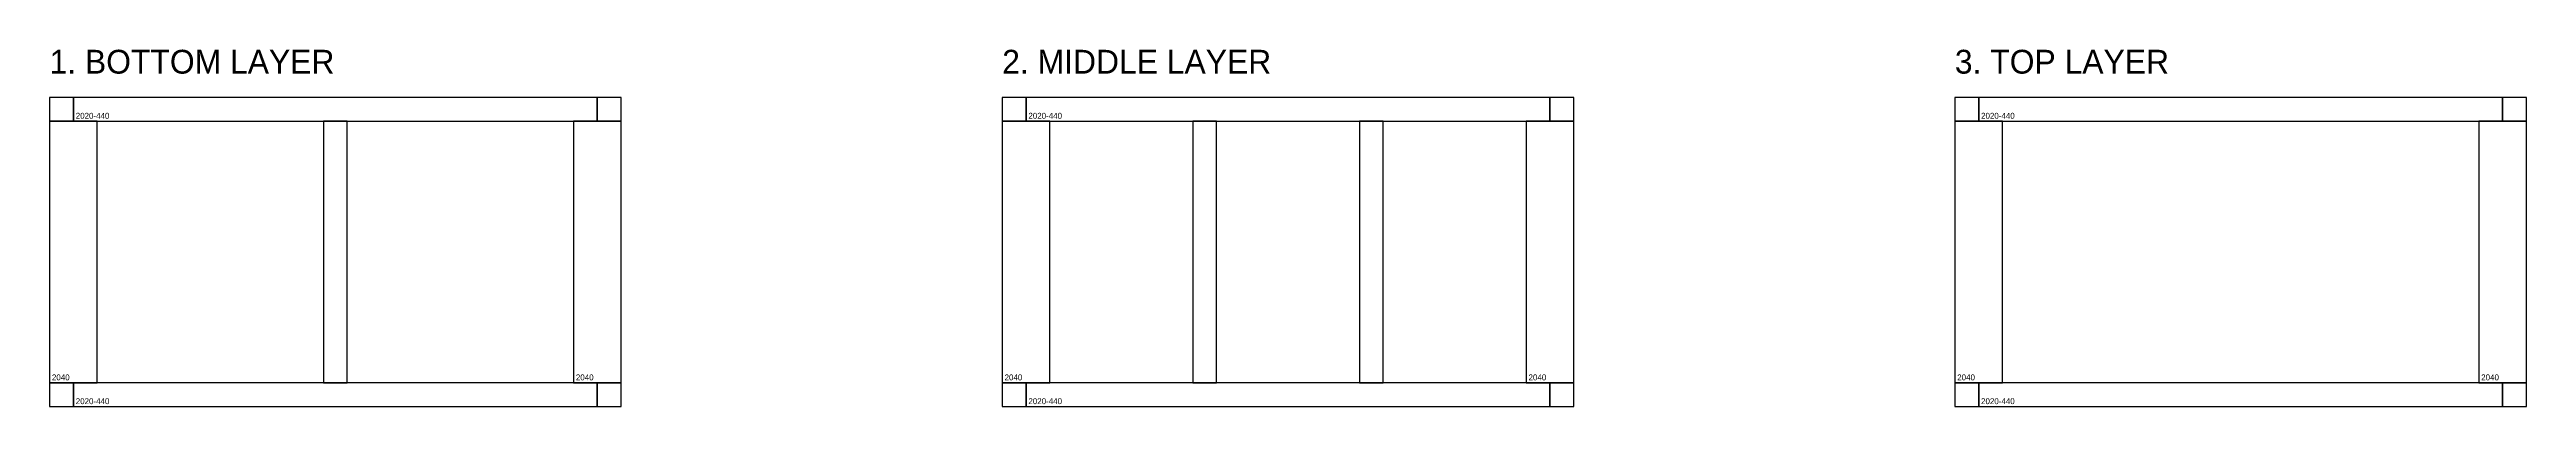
# Model space of a CAD drawing. Header units: metres. Extents: x -20 to 2060, y -1350 to 300.
# Drawn here: x -20 to 2060, y 0 to 300 of the extents above; entities that cross this region are included whole.
import ezdxf

# ---------------------------------------------------------------- set-up
doc = ezdxf.new("R2010")
doc.units = ezdxf.units.M
doc.linetypes.add('DASHED', pattern=[5, 5])

msp = doc.modelspace()

# ---------------------------------------------------------------- linework, layer by layer
at = {"color": 4, "linetype": 'DASHED'}
for points in [[(-20, 240), (0, 240), (0, 260), (-20, 260), (-20, 240)], [(440, 240), (460, 240), (460, 260), (440, 260), (440, 240)], [(780, 240), (800, 240), (800, 260), (780, 260), (780, 240)], [(1240, 240), (1260, 240), (1260, 260), (1240, 260), (1240, 240)], [(1580, 240), (1600, 240), (1600, 260), (1580, 260), (1580, 240)], [(2040, 240), (2060, 240), (2060, 260), (2040, 260), (2040, 240)], [(-20, 0), (0, 0), (0, 20), (-20, 20), (-20, 0)], [(440, 0), (460, 0), (460, 20), (440, 20), (440, 0)], [(780, 0), (800, 0), (800, 20), (780, 20), (780, 0)], [(1240, 0), (1260, 0), (1260, 20), (1240, 20), (1240, 0)], [(1580, 0), (1600, 0), (1600, 20), (1580, 20), (1580, 0)], [(2040, 0), (2060, 0), (2060, 20), (2040, 20), (2040, 0)]]:
    msp.add_lwpolyline(points, dxfattribs=at)
at = {"color": 3, "linetype": 'CONTINUOUS'}
for points in [[(0, 240), (440, 240), (440, 260), (0, 260), (0, 240)], [(800, 240), (1240, 240), (1240, 260), (800, 260), (800, 240)], [(1600, 240), (2040, 240), (2040, 260), (1600, 260), (1600, 240)], [(0, 0), (440, 0), (440, 20), (0, 20), (0, 0)], [(800, 0), (1240, 0), (1240, 20), (800, 20), (800, 0)], [(1600, 0), (2040, 0), (2040, 20), (1600, 20), (1600, 0)]]:
    msp.add_lwpolyline(points, dxfattribs=at)
at = {"color": 2, "linetype": 'CONTINUOUS'}
for points in [[(-20, 20), (20, 20), (20, 240), (-20, 240), (-20, 20)], [(420, 20), (460, 20), (460, 240), (420, 240), (420, 20)], [(780, 20), (820, 20), (820, 240), (780, 240), (780, 20)], [(1220, 20), (1260, 20), (1260, 240), (1220, 240), (1220, 20)], [(1580, 20), (1620, 20), (1620, 240), (1580, 240), (1580, 20)], [(2020, 20), (2060, 20), (2060, 240), (2020, 240), (2020, 20)]]:
    msp.add_lwpolyline(points, dxfattribs=at)
at = {"color": 1, "linetype": 'CONTINUOUS'}
for points in [[(210, 20), (230, 20), (230, 240), (210, 240), (210, 20)], [(940, 20), (960, 20), (960, 240), (940, 240), (940, 20)], [(1080, 20), (1100, 20), (1100, 240), (1080, 240), (1080, 20)]]:
    msp.add_lwpolyline(points, dxfattribs=at)

# ---------------------------------------------------------------- texts
for s, height, p in [('1. BOTTOM LAYER', 20, (-20, 280)), ('2. MIDDLE LAYER', 20, (780, 280)), ('3. TOP LAYER', 20, (1580, 280)), ('2020-440', 5, (2, 242)), ('2020-440', 5, (802, 242)), ('2020-440', 5, (1602, 242)), ('2040', 5, (-18, 22)), ('2040', 5, (422, 22)), ('2040', 5, (782, 22)), ('2040', 5, (1222, 22)), ('2040', 5, (1582, 22)), ('2040', 5, (2022, 22)), ('2020-440', 5, (2, 2)), ('2020-440', 5, (802, 2)), ('2020-440', 5, (1602, 2))]:
    msp.add_text(s, height=height).set_placement(p)

doc.saveas('drawing.dxf')
